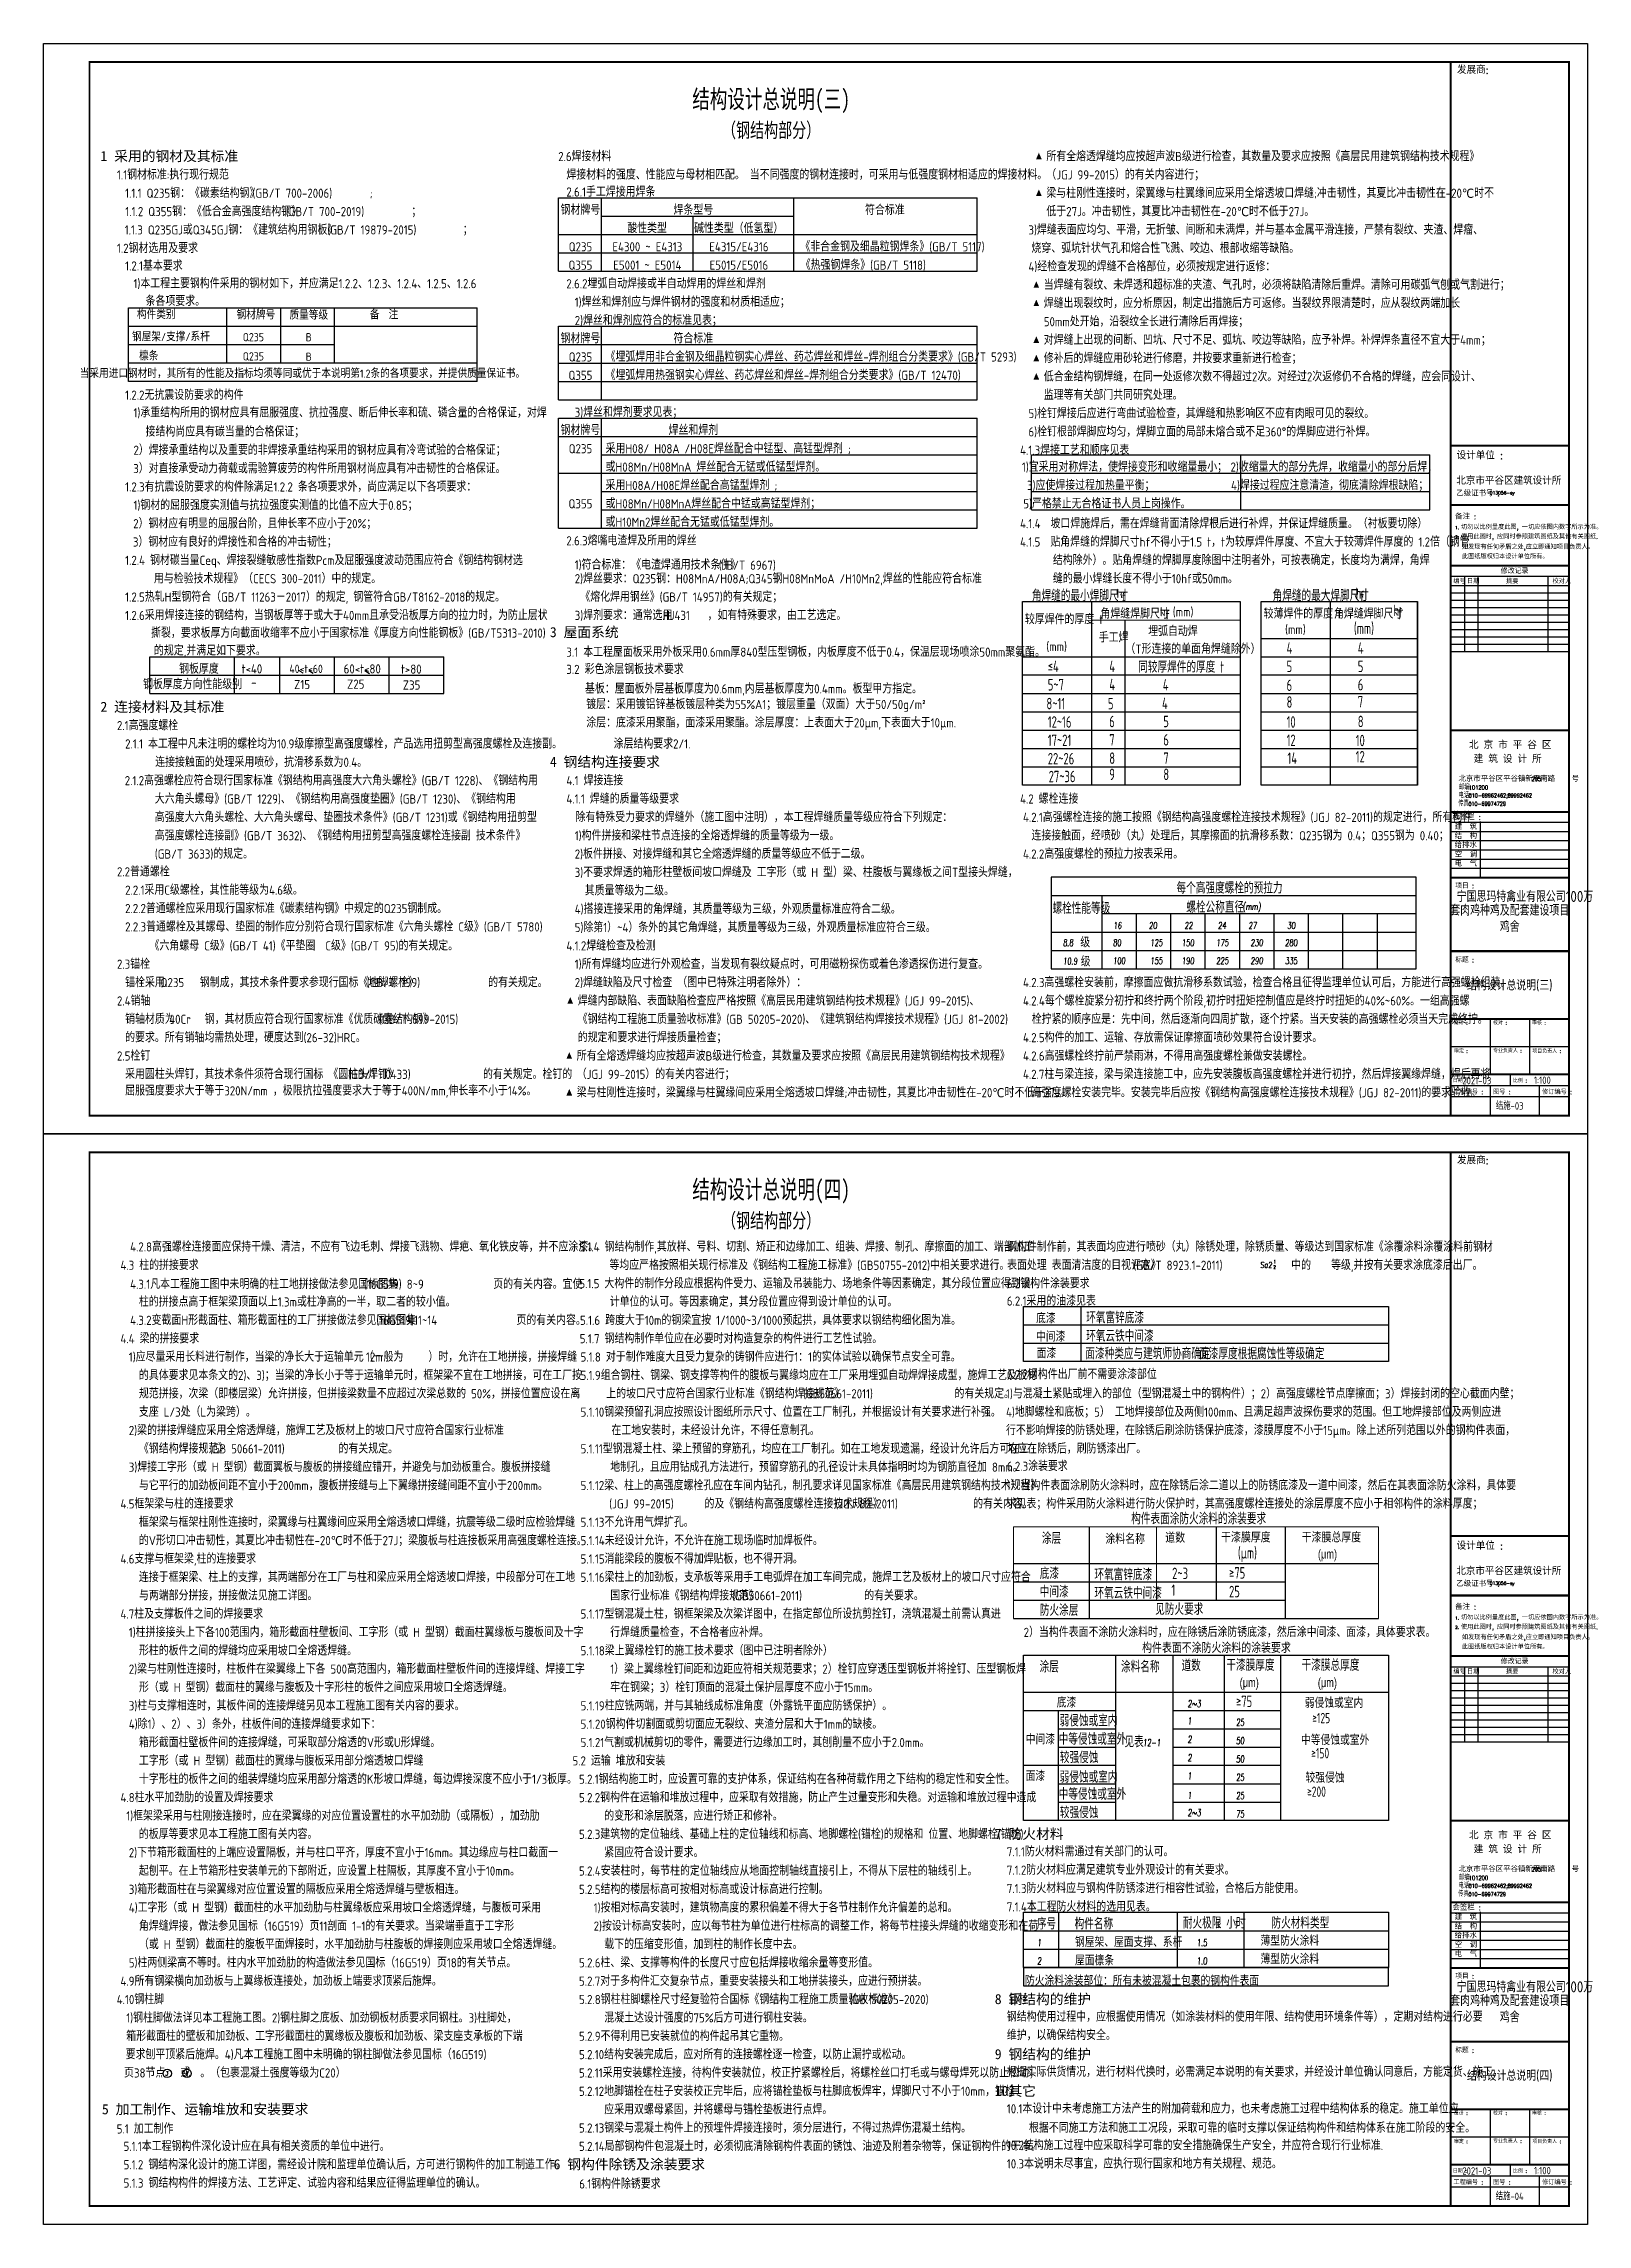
# Model space of a CAD drawing. Extents: x -159214 to 158333, y 7819 to 689505.
# Drawn here: x 24683 to 108783, y 385819 to 504619 of the extents above; entities that cross this region are included whole.
import ezdxf
from ezdxf.enums import TextEntityAlignment as Align

# ---------------------------------------------------------------- set-up
doc = ezdxf.new("R2010")
doc.units = 0
doc.header["$LTSCALE"] = 1000
doc.layers.get('0').update_dxf_attribs({"linetype": 'CONTINUOUS'})
for name, color, linetype in [('1', 6, 'CONTINUOUS'), ('1邓-STWM_WJ_THICK', 2, 'CONTINUOUS'), ('A-TTLB', 7, 'CONTINUOUS'), ('BIAO-HZ1', 3, 'CONTINUOUS'), ('BIAOGE-1', 7, 'CONTINUOUS'), ('BIAOGE-HZ2', 7, 'CONTINUOUS'), ('d-檩条布置', 7, 'CONTINUOUS'), ('FREEZ1', 1, 'CONTINUOUS'), ('HZ', 7, 'CONTINUOUS'), ('MOUNT', 3, 'CONTINUOUS'), ('PUB_DWGN', 7, 'CONTINUOUS'), ('PUB_TEXT', 7, 'CONTINUOUS'), ('PUB_TITLE', 4, 'CONTINUOUS'), ('SM-HZ2', 7, 'CONTINUOUS'), ('SM-HZ4', 3, 'CONTINUOUS')]:
    doc.layers.add(name, color=color, linetype=linetype)
doc.layers.add('S-ANNO-TEXT', color=7, linetype='CONTINUOUS', lineweight=0)
doc.styles.add('-GBCBIGGBENOR', font='GBENOR.shx', dxfattribs={"bigfont": 'GBCBIG.shx'})
doc.styles.add('-黑体', font='SIMHEI.TTF')
doc.styles.add('Arial Narrow', font='ARIALN.TTF')
doc.styles.add('H', font='simplex_.ttf', dxfattribs={"width": 0.75})
doc.styles.add('HZTXT', font='romans', dxfattribs={"bigfont": 'hztxt'})
doc.styles.add('L', font='fszk.shx', dxfattribs={"width": 0.75, "bigfont": 'acehztxt.shx'})
doc.styles.add('R', font='ROMAND', dxfattribs={"width": 0.7, "oblique": 10})
doc.styles.add('title_font', font='GBENOR.shx', dxfattribs={"bigfont": 'GBCBIG.shx'})
doc.styles.add('TKHZ', font='simplex.shx', dxfattribs={"bigfont": 'hztxt.shx'})
doc.styles.add('TKHZ1', font='romant.shx', dxfattribs={"bigfont": 'hzst.shx'})
doc.styles.add('TSSD_Dimension', font='tssdeng.shx', dxfattribs={"width": 0.7, "bigfont": 'Hztxt.shx'})
doc.styles.add('TSSD_NORM', font='tssdeng.shx', dxfattribs={"bigfont": 'hztxt.shx'})
doc.styles.add('仿宋', font='', dxfattribs={"width": 0.7})
doc.styles.get('仿宋').set_extended_font_data('FangSong')

# ---------------------------------------------------------------- blocks, each defined once
blk = doc.blocks.new('JH')
at = {"layer": '1'}
blk.add_circle((0, 0), 2.7, dxfattribs=at)
at = {"layer": '1', "style": 'R', "oblique": 10, "width": 0.8}
blk.add_attdef('JH', text='', height=2.7, dxfattribs=at).set_placement((-0.4, 0), align=Align.MIDDLE)
blk = doc.blocks.new('钢结构说明')
for p, q in [((28052, -8400), (50862, -8400)), ((28052, -12400), (28052, -8400)), ((30392, -12400), (30392, -8400)), ((30392, -9400), (40871, -9400)), ((35380, -12400), (35380, -9400)), ((40871, -12400), (40871, -8400)), ((50862, -12400), (50862, -8400)), ((28052, -10400), (50862, -10400)), ((28052, -11400), (50862, -11400)), ((28052, -12400), (50862, -12400)), ((4633, -18400), (4633, -14400)), ((4633, -14400), (23625, -14400)), ((4633, -14400), (23625, -14400)), ((4633, -18400), (4633, -14400)), ((4633, -15400), (23625, -15400)), ((9983, -17400), (9983, -14400)), ((12914, -17400), (12914, -14400)), ((15845, -17400), (15845, -14400)), ((23625, -18400), (23625, -14400)), ((28052, -15400), (50862, -15400)), ((28052, -19400), (28052, -15400)), ((30392, -19400), (30392, -15400)), ((50862, -19400), (50862, -15400)), ((4633, -16400), (15845, -16400)), ((28052, -16400), (50862, -16400)), ((23625, -17400), (4633, -17400)), ((28052, -17400), (50862, -17400)), ((23625, -18400), (4633, -18400)), ((28052, -18400), (50862, -18400)), ((28052, -19400), (50862, -19400)), ((28052, -20400), (50862, -20400)), ((28052, -26400), (28052, -20400)), ((30392, -26400), (30392, -20400)), ((50862, -26400), (50862, -20400)), ((28052, -21400), (50862, -21400)), ((30392, -22400), (50862, -22400)), ((53815, -22400), (75515, -22400)), ((53815, -25400), (53815, -22400)), ((65220, -25400), (65220, -22400)), ((75515, -25400), (75515, -22400)), ((28052, -23400), (50862, -23400)), ((53815, -23400), (75515, -23400)), ((30392, -24400), (50862, -24400)), ((53815, -24400), (75515, -24400)), ((30392, -25400), (50862, -25400)), ((53815, -25400), (75515, -25400)), ((28052, -26400), (50862, -26400)), ((5795, -33400), (21805, -33400)), ((5795, -35400), (5795, -33400)), ((5795, -34400), (21805, -34400)), ((10399, -35400), (10399, -33400)), ((12875, -35400), (12875, -33400)), ((14446, -34143), (14692, -34304)), ((15852, -35400), (15852, -33400)), ((17501, -34148), (17747, -34309)), ((18828, -35400), (18828, -33400)), ((21805, -35400), (21805, -33400)), ((5795, -35400), (21805, -35400))]:
    blk.add_line(p, q)
at = {"layer": 'BIAOGE-1'}
for p, q in [((57078, -30400), (57078, -40400)), ((70086, -30400), (70086, -40400)), ((58919, -40400), (58919, -31400)), ((65180, -34400), (53328, -34400)), ((66336, -33400), (74842, -33400)), ((74842, -34400), (66336, -34400)), ((53328, -35400), (65180, -35400)), ((66336, -35400), (74842, -35400)), ((53328, -36400), (65180, -36400)), ((66336, -36400), (74842, -36400)), ((53328, -37400), (65180, -37400)), ((66336, -37400), (74842, -37400)), ((53328, -38400), (65180, -38400)), ((66336, -38400), (74842, -38400)), ((53328, -39400), (65180, -39400)), ((66336, -39400), (74842, -39400)), ((57642, -46400), (57642, -50400)), ((74767, -47400), (57642, -47400)), ((59517, -47400), (59517, -50400)), ((61392, -47400), (61392, -50400)), ((63267, -47400), (63267, -50400)), ((65142, -47400), (65142, -50400)), ((67017, -47400), (67017, -50400)), ((68892, -47400), (68892, -50400)), ((70767, -47400), (70767, -50400)), ((72642, -47400), (72642, -50400)), ((54892, -49400), (74767, -49400)), ((56513, -68800), (56513, -71800)), ((53389, -69800), (73264, -69800)), ((53389, -70800), (73264, -70800)), ((56963, -80800), (56963, -85800)), ((63884, -80800), (63884, -84800)), ((67632, -80844), (67632, -85800)), ((52837, -83800), (60627, -83800)), ((52837, -84800), (67632, -84800)), ((58389, -87800), (58389, -96800)), ((61514, -87800), (61514, -96800)), ((64308, -87800), (64308, -96800)), ((67388, -87800), (67388, -96800)), ((53389, -90800), (58389, -90800)), ((55264, -90800), (55264, -96800)), ((61514, -90800), (67388, -90800)), ((55264, -91800), (58389, -91800)), ((61514, -91800), (67388, -91800)), ((58389, -93800), (53389, -93800)), ((55264, -92800), (58389, -92800)), ((61514, -92800), (67388, -92800)), ((67388, -93800), (61514, -93800)), ((55264, -94800), (58389, -94800)), ((61514, -94800), (67388, -94800)), ((55264, -95800), (58389, -95800)), ((61514, -95800), (67388, -95800)), ((55287, -101800), (55287, -104800)), ((61749, -101824), (61749, -104800)), ((65381, -101800), (65381, -104800)), ((53389, -103800), (73264, -103800)), ((53389, -104800), (73264, -104800)), ((73264, -104800), (53389, -104800))]:
    blk.add_line(p, q, dxfattribs=at)
at = {"layer": 'BIAOGE-1', "color": 6}
for p, q in [((66336, -32400), (74842, -32400)), ((53328, -33400), (65180, -33400)), ((54892, -46400), (74767, -46400)), ((54892, -48400), (74767, -48400)), ((52837, -82800), (72712, -82800)), ((52837, -85800), (72712, -85800)), ((53389, -89800), (73264, -89800)), ((53389, -102800), (73264, -102800))]:
    blk.add_line(p, q, dxfattribs=at)
for points in [[(53328, -30400), (65180, -30400), (65180, -40400), (53328, -40400)], [(66336, -30400), (74842, -30400), (74842, -40400), (66336, -40400)], [(74842, -30400), (74842, -30400), (74842, -40400), (74842, -40400)], [(54892, -50400), (74767, -50400), (74767, -45400), (54892, -45400)], [(53389, -68800), (73264, -68800), (73264, -71800), (53389, -71800)], [(53389, -87800), (73264, -87800), (73264, -96800), (53389, -96800)]]:
    blk.add_lwpolyline(points, close=True, dxfattribs=at)
for points in [[(53389, -104800), (53389, -101800), (73264, -101800), (73264, -104800)], [(53389, -104800), (53389, -105800), (73264, -105800), (73264, -104800)]]:
    blk.add_lwpolyline(points, dxfattribs=at)
at = {"layer": 'HZ'}
blk.add_line((60627, -83800), (67632, -83800), dxfattribs=at)
at = {"layer": 'S-ANNO-TEXT'}
for p, q in [((57078, -31400), (65180, -31400)), ((13893, -34141), (14140, -34302)), ((60627, -80800), (60627, -84800))]:
    blk.add_line(p, q, dxfattribs=at)
blk.add_lwpolyline([(52837, -85800), (52837, -80800), (72712, -80800), (72712, -85800)], dxfattribs=at)
at = {"layer": 'SM-HZ2', "color": 2, "const_width": 10.5}
blk.add_lwpolyline([(66980, -66503), (67132, -66503)], dxfattribs=at)
at = {"layer": 'FREEZ1', "xscale": 84, "yscale": 84, "zscale": 84}
for p, values in [((6734, -110576), {'JH': '3'}), ((7815, -110577), {'JH': '4'})]:
    blk.add_blockref('JH', p, dxfattribs=at).add_auto_attribs(values)
at = {"style": '-黑体', "width": 0.7}
for s, height, p in [('结构设计总说明(三)', 1000, (39633, -3078)), ('（钢结构部分）', 800, (39633, -4699)), ('结构设计总说明(四)', 1000, (39633, -62478)), ('（钢结构部分）', 800, (39633, -64099))]:
    blk.add_text(s, height=height, dxfattribs=at).set_placement(p, align=Align.MIDDLE)
at = {"style": 'TSSD_NORM', "width": 0.9}
for s, p in [('构件类别', (6136, -14779)), ('钢材牌号', (11565, -14791)), ('质量等级', (14443, -14805)), ('备  注', (18545, -14784)), ('钢屋架/支撑/系杆', (6936, -15980)), ('Q235', (11425, -15991)), ('B', (14443, -15994)), ('当采用进口钢材时，其所有的性能及指标均须等同或优于本说明第1.2条的各项要求，并提供质量保证书。', (14099, -17981)), ('檩条', (5726, -17028)), ('Q235', (11425, -17038)), ('B', (14443, -17052))]:
    blk.add_text(s, height=450, dxfattribs=at).set_placement(p, align=Align.MIDDLE_CENTER)
at = {"insert": (14299, -34059), "char_height": 450, "attachment_point": 5, "style": 'TSSD_NORM'}
blk.add_mtext('\\W0.900000x;40<t<60', dxfattribs=at)
at = {"layer": 'A-TTLB', "style": '仿宋', "width": 0.8}
blk.add_text('施工图', height=2.5, dxfattribs=at).set_placement((43985, -66673), align=Align.CENTER)
at = {"layer": 'A-TTLB', "style": 'Arial Narrow'}
blk.add_text('2016         9        3', height=2.5, dxfattribs=at).set_placement((44004, -66681))
blk.add_text('V1.0', height=2.5, dxfattribs=at).set_placement((44023, -66673), align=Align.CENTER)
at = {"layer": 'BIAO-HZ1'}
for s, height, style, width, p in [('底漆', 562.5, 'TSSD_Dimension', 0.7, (54070, -69711)), ('中间漆', 562.5, 'TSSD_Dimension', 0.7, (54070, -70711)), ('面漆', 562.5, 'TSSD_Dimension', 0.7, (54096, -71616)), ('(μm)', 500, 'L', 0.75, (69422, -82531)), ('涂层', 625, 'TSSD_Dimension', 0.7, (54256, -88733)), ('涂料名称', 625, 'TSSD_Dimension', 0.7, (58692, -88733)), ('道数', 625, 'TSSD_Dimension', 0.7, (61990, -88664)), ('干漆膜厚度', 625, 'TSSD_Dimension', 0.7, (64431, -88642)), ('(μm)', 500, 'L', 0.75, (65159, -89530)), ('干漆膜总厚度', 625, 'TSSD_Dimension', 0.7, (68529, -88642)), ('(μm)', 500, 'L', 0.75, (69416, -89531)), ('底漆', 562.5, 'TSSD_Dimension', 0.7, (55189, -90649)), ('≥75', 625, 'TSSD_Dimension', 0.7, (64961, -90621)), ('弱侵蚀或室内', 562.5, 'TSSD_Dimension', 0.7, (68702, -90663)), ('弱侵蚀或室内', 625, 'TSSD_Dimension', 0.7, (55349, -91667)), ('≥125', 562.5, 'TSSD_Dimension', 0.7, (69114, -91497)), ('中间漆', 562.5, 'TSSD_Dimension', 0.7, (53505, -92649)), ('中等侵蚀或室外', 625, 'TSSD_Dimension', 0.7, (55300, -92671)), ('见表', 625, 'TSSD_Dimension', 0.7, (58883, -92817)), ('中等侵蚀或室外', 562.5, 'TSSD_Dimension', 0.7, (68499, -92686)), ('较强侵蚀', 625, 'TSSD_Dimension', 0.7, (55362, -93671)), ('≥150', 562.5, 'TSSD_Dimension', 0.7, (69058, -93414)), ('面漆', 562.5, 'L', 0.75, (53504, -94649)), ('中等侵蚀或室外', 625, 'TSSD_Dimension', 0.7, (55300, -95671)), ('弱侵蚀或室内', 625, 'TSSD_Dimension', 0.7, (55349, -94740)), ('较强侵蚀', 562.5, 'TSSD_Dimension', 0.7, (68743, -94741)), ('≥200', 562.5, 'TSSD_Dimension', 0.7, (68829, -95508)), ('较强侵蚀', 625, 'TSSD_Dimension', 0.7, (55362, -96671)), ('序号', 625, 'TSSD_Dimension', 0.7, (54108, -102733)), ('构件名称', 625, 'TSSD_Dimension', 0.7, (56164, -102733)), ('耐火极限 小时', 625, 'TSSD_Dimension', 0.7, (62064, -102686)), ('防火材料类型', 625, 'TSSD_Dimension', 0.7, (66887, -102688)), ('钢屋架、屋面支撑、系杆', 562.5, 'TSSD_Dimension', 0.7, (56187, -103687)), ('(', 250, 'R', 0.7, (63936, -102570)), (')', 250, 'R', 0.7, (64915, -102579)), ('薄型防火涂料', 562.5, 'TSSD_Dimension', 0.7, (66295, -103621)), ('屋面檩条', 562.5, 'TSSD_Dimension', 0.7, (56187, -104687)), ('薄型防火涂料', 562.5, 'TSSD_Dimension', 0.7, (66295, -104621)), ('防火涂料涂装部位：所有未被混凝土包裹的钢构件表面', 562.5, 'TSSD_Dimension', 0.7, (53461, -105799))]:
    blk.add_text(s, height=height, dxfattribs=dict(at, style=style, width=width)).set_placement(p)
at = {"layer": 'BIAOGE-HZ2', "color": 3, "style": 'R', "oblique": 5, "width": 0.7}
for s, p in [('(mm)', (65325, -47196)), ('16', (58280, -48230)), ('20', (60208, -48230)), ('22', (62150, -48230)), ('24', (63978, -48230)), ('27', (65635, -48230)), ('30', (67748, -48230)), ('8.8', (55533, -49171)), ('10.9', (55533, -50171)), ('80', (58254, -49171)), ('100', (58254, -50153)), ('125', (60287, -49171)), ('155', (60287, -50153)), ('150', (62004, -49171)), ('190', (62004, -50153)), ('225', (63879, -50153)), ('175', (63879, -49171)), ('230', (65754, -49171)), ('290', (65754, -50153)), ('280', (67629, -49171)), ('335', (67629, -50153)), ('2~3', (62327, -90621)), ('1', (62327, -91562)), ('25', (64961, -91637)), ('12-1', (59887, -92749)), ('2', (62327, -92562)), ('50', (64961, -92637)), ('2', (62327, -93562)), ('50', (64961, -93637)), ('1', (62327, -94564)), ('25', (64961, -94639)), ('2~3', (62327, -96562)), ('1', (62327, -95621)), ('25', (64961, -95637)), ('75', (64961, -96637)), ('1', (54132, -103645)), ('2', (54132, -104645))]:
    blk.add_text(s, height=375, dxfattribs=at).set_placement(p)
at = {"layer": 'BIAOGE-HZ2', "color": 142, "style": 'R', "oblique": 5, "width": 0.7}
for s, p in [('1.5', (62821, -103645)), ('1.0', (62821, -104645))]:
    blk.add_text(s, height=375, dxfattribs=at).set_placement(p)
at = {"layer": 'HZ', "style": 'TSSD_Dimension', "width": 0.7}
for s, height, p in [('角焊缝的最小焊脚尺寸 ', 625, (53837, -30380)), ('角焊缝的最大焊脚尺寸', 625, (66952, -30373)), ('h', 625, (71472, -30256)), ('f', 625, (71698, -30431)), ('h', 625, (73535, -31195)), ('f', 625, (73761, -31370)), ('(mm)', 625, (71380, -32161)), ('4', 625, (67712, -33240)), ('4', 625, (71592, -33240)), ('≤4', 625, (54704, -34240)), ('4', 625, (58054, -34240)), ('同较厚焊件的厚度 t', 625, (59630, -34267)), ('5', 625, (67712, -34240)), ('5', 625, (71592, -34240)), ('8~11', 625, (54632, -36265)), ('5~7', 625, (54704, -35240)), ('5', 625, (57982, -36265)), ('4', 625, (58054, -35227)), ('4', 625, (60927, -36252)), ('4', 625, (60971, -35240)), ('6', 625, (67712, -35266)), ('8', 625, (67712, -36179)), ('7', 625, (71592, -36167)), ('6', 625, (71592, -35240)), ('12~16', 625, (54704, -37266)), ('6', 625, (58054, -37240)), ('5', 625, (60999, -37240)), ('10', 625, (67712, -37266)), ('8', 625, (71592, -37240)), ('17~21', 625, (54704, -38266)), ('7', 625, (58054, -38240)), ('6', 625, (60999, -38240)), ('12', 625, (67712, -38266)), ('10', 625, (71479, -38277)), ('22~26', 625, (54704, -39266)), ('8', 625, (58054, -39240)), ('7', 625, (60999, -39240)), ('14', 625, (67761, -39238)), ('12', 625, (71479, -39159)), ('27~36', 625, (54753, -40238)), ('9', 625, (58054, -40121)), ('8', 625, (60999, -40121)), (' 每个高强度螺栓的预拉力', 625, (61451, -46303)), ('螺栓性能等级', 625, (54960, -47408)), ('螺栓公称直径', 625, (62251, -47351)), ('级', 562, (56477, -49229)), ('级', 562, (56502, -50278)), ('环氧富锌底漆', 625, (56794, -69711)), ('环氧云铁中间漆', 625, (56794, -70711)), ('面漆种类应与建筑师协商确定', 625, (56749, -71668)), ('面漆厚度根据腐蚀性等级确定', 625, (62950, -71671)), ('构件表面涂防火涂料的涂装要求', 625, (59249, -80663)), ('涂层', 625, (54380, -81733)), ('(μm)', 625, (65061, -82530)), ('底漆', 625, (54268, -83649)), ('环氧富锌底漆', 625, (57244, -83711)), ('2~3', 625, (61480, -83649)), ('≥75', 625, (64581, -83621)), ('中间漆', 625, (54268, -84649)), ('环氧云铁中间漆', 625, (57244, -84711)), ('1', 625, (61440, -84562)), ('25', 625, (64581, -84637)), ('防火涂层', 625, (54268, -85649)), ('见防火要求', 625, (60552, -85596))]:
    blk.add_text(s, height=height, dxfattribs=at).set_placement(p)
at = {"layer": 'S-ANNO-TEXT', "color": 2, "style": '-黑体'}
for s, p in [('1 采用的钢材及其标准', (3097, -6400)), ('3 屋面系统', (27578, -32333)), ('2 连接材料及其标准', (3097, -36400)), ('4 钢结构连接要求', (27578, -39400)), ('7 防火材料', (51815, -97800)), ('8 钢结构的维护', (51815, -106800)), ('9 钢结构的维护', (51815, -109800)), ('10其它', (51815, -111800)), ('5 加工制作、运输堆放和安装要求', (3176, -112800)), ('6 钢构件除锈及涂装要求', (27780, -115800))]:
    blk.add_text(s, height=550, dxfattribs=at).set_placement(p)
at = {"layer": 'S-ANNO-TEXT', "color": 6, "style": 'TSSD_NORM', "width": 0.9}
for s, p in [('2.6焊接材料', (28034, -6400)), ('1.1钢材标准:执行现行规范', (3996, -7400)), ('1.2钢材选用及要求', (3996, -11400)), ('2.1高强度螺栓', (3996, -37400)), ('4.1 焊接连接', (28478, -40400)), ('4.2 螺栓连接 ', (53195, -41400)), ('2.2普通螺栓', (3996, -45367)), ('2.3锚栓', (3996, -50400)), ('2.4销轴', (3996, -52400)), ('2.5栓钉', (3996, -55400)), ('4.3 柱的拼接要求', (4186, -66800)), ('4.4 梁的拼接要求', (4186, -70800)), ('4.5框架梁与柱的连接要求', (4186, -79800)), ('4.6支撑与框架梁,柱的连接要求', (4186, -82800)), ('4.7柱及支撑板件之间的焊接要求', (4186, -85800)), ('4.8柱水平加劲肋的设置及焊接要求', (4186, -95800)), ('4.9所有钢梁横向加劲板与上翼缘板连接处，加劲板上端要求顶紧后施焊。', (4186, -105800)), ('4.10钢柱脚', (3983, -106800))]:
    blk.add_text(s, height=500, dxfattribs=at).set_placement(p)
at = {"layer": 'S-ANNO-TEXT', "style": 'TSSD_NORM', "width": 0.9}
for s, p in [('所有全熔透焊缝均应按超声波B级进行检查，其数量及要求应按照《高层民用建筑钢结构技术规程》             ', (54626, -6400)), ('焊接材料的强度、性能应与母材相匹配。 当不同强度的钢材连接时，可采用与低强度钢材相适应的焊接材料。 ', (28478, -7400)), ('（JGJ 99-2015）的有关内容进行；', (54626, -7400)), ('1.1.1 Q235钢：《碳素结构钢》                      ;           ', (4440, -8400)), ('2.6.1手工焊接用焊条', (28478, -8333)), ('梁与柱刚性连接时，梁翼缘与柱翼缘间应采用全熔透坡口焊缝;冲击韧性，其夏比冲击韧性在-20℃时不', (54626, -8400)), ('1.1.2 Q355钢：《低合金高强度结构钢》                      ；               ', (4452, -9400)), ('低于27J。冲击韧性，其夏比冲击韧性在-20℃时不低于27J。', (54626, -9400)), ('1.1.3 Q235GJ或Q345GJ钢：《建筑结构用钢板》                         ；                            ', (4420, -10400)), ('3)焊缝表面应均匀、平滑，无折皱、间断和未满焊，并与基本金属平滑连接，严禁有裂纹、夹渣、焊瘤、', (53651, -10400)), ('1.2.1基本要求', (4440, -12362)), ('《非合金钢及细晶粒钢焊条》(GB/T 5117)', (41227, -11318)), ('4)经检查发现的焊缝不合格部位，必须按规定进行返修：', (53651, -12400)), ('烧穿、弧坑针状气孔和熔合性飞溅、咬边、根部收缩等缺陷。', (53815, -11400)), ('1)本工程主要钢构件采用的钢材如下，并应满足1.2.2、1.2.3、1.2.4、1.2.5、1.2.6', (4896, -13325)), ('2.6.2埋弧自动焊接或半自动焊用的焊丝和焊剂 ', (28478, -13333)), ('当焊缝有裂纹、未焊透和超标准的夹渣、气孔时，必须将缺陷清除后重焊。清除可用碳弧气刨或气割进行；', (54487, -13400)), ('条各项要求。', (5554, -14284)), ('1)焊丝和焊剂应与焊件钢材的强度和材质相适应；', (28933, -14333)), ('焊缝出现裂纹时，应分析原因，制定出措施后方可返修。当裂纹界限清楚时，应从裂纹两端加长', (54487, -14400)), ('2)焊丝和焊剂应符合的标准见表；', (28933, -15333)), ('50mm处开始，沿裂纹全长进行清除后再焊接；', (54487, -15400)), ('对焊缝上出现的间断、凹坑、尺寸不足、弧坑、咬边等缺陷，应予补焊。补焊焊条直径不宜大于4mm；', (54487, -16400)), ('《埋弧焊用非合金钢及细晶粒钢实心焊丝、药芯焊丝和焊丝-焊剂组合分类要求》(GB/T 5293)', (30613, -17318)), ('《埋弧焊用热强钢实心焊丝、药芯焊丝和焊丝-焊剂组合分类要求》(GB/T 12470)', (30613, -18318)), ('修补后的焊缝应用砂轮进行修磨，并按要求重新进行检查；', (54487, -17400)), ('1.2.2无抗震设防要求的构件', (4440, -19400)), ('低合金结构钢焊缝，在同一处返修次数不得超过2次。对经过2次返修仍不合格的焊缝，应会同设计、', (54487, -18400)), ('监理等有关部门共同研究处理。', (54487, -19400)), ('1)承重结构所用的钢材应具有屈服强度、抗拉强度、断后伸长率和硫、磷含量的合格保证，对焊', (4896, -20362)), ('3)焊丝和焊剂要求见表；', (28933, -20333)), ('5)栓钉焊接后应进行弯曲试验检查，其焊缝和热影响区不应有肉眼可见的裂纹。', (53651, -20400)), ('接结构尚应具有碳当量的合格保证；', (5554, -21400)), ('6)栓钉根部焊脚应均匀，焊脚立面的局部未熔合或不足360%%D的焊脚应进行补焊。', (53651, -21400)), ('2）焊接承重结构以及重要的非焊接承重结构采用的钢材应具有冷弯试验的合格保证；', (4896, -22400)), ('采用H08/ H08A /H08E焊丝配合中锰型、高锰型焊剂 ; ', (30613, -22318)), ('4.1.3焊接工艺和顺序见表', (53195, -22400)), ('3）对直接承受动力荷载或需验算疲劳的构件所用钢材尚应具有冲击韧性的合格保证。', (4881, -23400)), ('或H08Mn/H08MnA 焊丝配合无锰或低锰型焊剂。', (30613, -23318)), ('1.2.3有抗震设防要求的构件除满足1.2.2 条各项要求外，尚应满足以下各项要求： ', (4440, -24400)), ('1)钢材的屈服强度实测值与抗拉强度实测值的比值不应大于0.85；', (4896, -25400)), ('采用H08A/H08E焊丝配合高锰型焊剂 ;  ', (30613, -24318)), ('或H08Mn/H08MnA焊丝配合中锰或高锰型焊剂；', (30613, -25318)), ('2）钢材应有明显的屈服台阶，且伸长率不应小于20%%%；', (4881, -26400)), ('或H10Mn2焊丝配合无锰或低锰型焊剂。', (30613, -26318)), ('4.1.4  坡口焊施焊后，需在焊缝背面清除焊根后进行补焊，并保证焊缝质量。（衬板要切除）', (53195, -26400)), ('3）钢材应有良好的焊接性和合格的冲击韧性；', (4865, -27400)), ('2.6.3熔嘴电渣焊及所用的焊丝', (28478, -27333)), ('4.1.5  贴角焊缝的焊脚尺寸hf不得小于1.5 t，t为较厚焊件厚度、不宜大于较薄焊件厚度的 1.2倍（钢管', (53195, -27400)), ('1.2.4 钢材碳当量Ceq、焊接裂缝敏感性指数Pcm及屈服强度波动范围应符合《钢结构钢材选', (4440, -28400)), ('1)符合标准：《电渣焊通用技术条件》', (28933, -28648)), ('结构除外）。贴角焊缝的焊脚厚度除图中注明者外，可按表确定，长度均为满焊，角焊', (54982, -28400)), ('用与检验技术规程》（CECS 300-2011）中的规定。', (6009, -29400)), ('2)焊丝要求：Q235钢：H08MnA/H08A;Q345钢H08MnMoA /H10Mn2,焊丝的性能应符合标准', (28933, -29400)), ('缝的最小焊缝长度不得小于10hf或50mm。', (54982, -29400)), ('1.2.5热轧H型钢符合（GB/T 11263－2017）的规定, 钢管符合GB/T8162-2018的规定。', (4440, -30400)), ('1.2.6采用焊接连接的钢结构，当钢板厚等于或大于40mm且承受沿板厚方向的拉力时，为防止层状 ', (4440, -31400)), ('3)焊剂要求：通常选用       ，如有特殊要求，由工艺选定。', (28933, -31400)), ('《熔化焊用钢丝》(GB/T 14957)的有关规定；', (29239, -30400)), ('角焊缝焊脚尺寸  ', (57573, -31315)), ('h', (58451, -30202)), ('f', (58710, -30377)), ('h', (60813, -31195)), ('f', (61091, -31370)), ('(mm)', (61512, -31211)), ('较薄焊件的厚度 t', (66464, -31315)), ('角焊缝焊脚尺寸  ', (70295, -31315)), ('撕裂，要求板厚方向截面收缩率不应小于国家标准《厚度方向性能钢板》(GB/T5313-2010)', (5853, -32362)), ('较厚焊件的厚度 t', (53456, -31623)), ('手工焊', (57480, -32613)), ('埋弧自动焊', (60174, -32272)), ('(mm)', (67630, -32161)), ('的规定,并满足如下要求。', (6009, -33325)), ('(mm)', (54622, -33090)), ('（T形连接的单面角焊缝除外）', (58934, -33236)), ('-', (11304, -35043)), ('2.1.1 本工程中凡未注明的螺栓均为10.9级摩擦型高强度螺栓，产品选用扭剪型高强度螺栓及连接副。', (4440, -38400)), ('连接接触面的处理采用喷砂，抗滑移系数为0.4。', (6078, -39400)), ('2.1.2高强螺栓应符合现行国家标准《钢结构用高强度大六角头螺栓》(GB/T 1228)、《钢结构用', (4420, -40400)), ('大六角头螺母》(GB/T 1229)、《钢结构用高强度垫圈》(GB/T 1230)、《钢结构用', (6058, -41400)), ('4.1.1 焊缝的质量等级要求', (28478, -41400)), ('高强度大六角头螺栓、大六角头螺母、垫圈技术条件》(GB/T 1231)或《钢结构用扭剪型', (6058, -42400)), ('除有特殊受力要求的焊缝外（施工图中注明），本工程焊缝质量等级应符合下列规定：', (28979, -42400)), ('4.2.1高强螺栓连接的施工按照《钢结构高强度螺栓连接技术规程》(JGJ 82-2011)的规定进行，所有构件   ', (53352, -42400)), ('高强度螺栓连接副》(GB/T 3632)、《钢结构用扭剪型高强度螺栓连接副 技术条件》', (6058, -43400)), ('(GB/T 3633)的规定。', (6058, -44400)), ('1)构件拼接和梁柱节点连接的全熔透焊缝的质量等级为一级。', (28933, -43400)), ('2)板件拼接、对接焊缝和其它全熔透焊缝的质量等级应不低于二级。', (28933, -44400)), ('4.2.2高强度螺栓的预拉力按表采用。', (53352, -44400)), ('连接接触面，经喷砂（丸）处理后，其摩擦面的抗滑移系数：Q235钢为 0.4；Q355钢为 0.40；     ', (53815, -43400)), ('3)不要求焊透的箱形柱壁板间坡口焊缝及 工字形（或 H 型）梁、柱腹板与翼缘板之间T型接头焊缝，', (28933, -45400)), ('2.2.1采用C级螺栓，其性能等级为4.6级。', (4440, -46367)), ('  其质量等级为二级。', (28933, -46400)), ('2.2.2普通螺栓应采用现行国家标准《碳素结构钢》中规定的Q235钢制成。', (4440, -47367)), ('4)搭接连接采用的角焊缝，其质量等级为三级，外观质量标准应符合二级。', (28933, -47400)), ('2.2.3普通螺栓及其螺母、垫圈的制作应分别符合现行国家标准《六角头螺栓 C级》(GB/T 5780)', (4440, -48367)), ('5)除第1）~4）条外的其它角焊缝，其质量等级为三级，外观质量标准应符合三级。', (28933, -48400)), ('《六角螺母 C级》(GB/T 41)《平垫圈  C级》(GB/T 95)的有关规定。', (5773, -49400)), ('4.1.2焊缝检查及检测', (28478, -49400)), ('1)所有焊缝均应进行外观检查，当发现有裂纹疑点时，可用磁粉探伤或着色渗透探伤进行复查。', (28933, -50400)), ('锚栓采用       钢制成，其技术条件要求参现行国标《地脚螺栓》              的有关规定。', (4440, -51400)), ('2)焊缝缺陷及尺寸检查 （图中已特殊注明者除外）：', (28933, -51400)), ('4.2.3高强螺栓安装前，摩擦面应做抗滑移系数试验，检查合格且征得监理单位认可后，方能进行高强螺栓组装。', (53352, -51400)), ('焊缝内部缺陷、表面缺陷检查应严格按照《高层民用建筑钢结构技术规程》(JGJ 99-2015)、', (29097, -52400)), ('4.2.4每个螺栓旋紧分初拧和终拧两个阶段,初拧时扭矩控制值应是终拧时扭矩的40%%%~60%%%。一组高强螺', (53351, -52400)), ('销轴材质为      钢，其材质应符合现行国家标准《优质碳素结构钢》             ', (4440, -53400)), ('《钢结构工程施工质量验收标准》(GB 50205-2020)、《建筑钢结构焊接技术规程》(JGJ 81-2002) ', (29097, -53400)), ('栓拧紧的顺序应是：先中间，然后逐渐向四周扩散，逐个拧紧。当天安装的高强螺栓必须当天完成终拧。', (53831, -53400)), ('的要求。所有销轴均需热处理，硬度达到(26-32)HRC。', (4440, -54400)), ('的规定和要求进行焊接质量检查；', (29097, -54400)), ('4.2.5构件的加工、运输、存放需保证摩擦面喷砂效果符合设计要求。', (53351, -54400)), ('所有全熔透焊缝均应按超声波B级进行检查，其数量及要求应按照《高层民用建筑钢结构技术规程》             ', (29045, -55400)), ('4.2.6高强螺栓终拧前严禁雨淋，不得用高强度螺栓兼做安装螺栓。', (53351, -55400)), ('采用圆柱头焊钉，其技术条件须符合现行国标 《圆柱头焊钉》                 的有关规定。栓钉的', (4440, -56400)), ('屈服强度要求大于等于320N/mm ，极限抗拉强度要求大于等于400N/mm,伸长率不小于14%%%。', (4440, -57298)), ('梁与柱刚性连接时，梁翼缘与柱翼缘间应采用全熔透坡口焊缝;冲击韧性，其夏比冲击韧性在-20℃时不低于27J。', (29045, -57400)), ('（JGJ 99-2015）的有关内容进行；', (29045, -56400)), ('4.2.7柱与梁连接，梁与梁连接施工中，应先安装腹板高强度螺栓并进行初拧，然后焊接翼缘焊缝，焊后再将', (53351, -56400)), ('高强度螺栓安装完毕。安装完毕后应按《钢结构高强度螺栓连接技术规程》(JGJ 82-2011)的要求验收。', (53831, -57400)), ('4.2.8高强螺栓连接面应保持干燥、清洁，不应有飞边毛刺、焊接飞溅物、焊疤、氧化铁皮等，并不应涂漆。', (4713, -65800)), ('5.1.4 钢结构制作,其放样、号料、切割、矫正和边缘加工、组装、焊接、制孔、摩擦面的加工、端部加工', (29185, -65800)), ('钢构件制作前，其表面均应进行喷砂（丸）除锈处理，除锈质量、等级达到国家标准《涂覆涂料涂覆涂料前钢材', (52487, -65800)), ('等均应严格按照相关现行标准及《钢结构工程施工标准》(GB50755-2012)中相关要求进行。', (30821, -66800)), ('表面处理 表面清洁度的目视评定》                          中的    等级,并按有关要求涂底漆后出厂。', (52487, -66800)), ('4.3.1凡本工程施工图中未明确的柱工地拼接做法参见国标图集                   页的有关内容。宜使', (4713, -67836)), ('5.1.5 大构件的制作分段应根据构件受力、运输及吊装能力、场地条件等因素确定，其分段位置应得到设', (29185, -67800)), ('6.2钢构件涂装要求', (52473, -67800)), ('柱的拼接点高于框架梁顶面以上1.3m或柱净高的一半，取二者的较小值。', (5193, -68800)), ('计单位的认可。等因素确定，其分段位置应得到设计单位的认可。', (30842, -68800)), ('6.2.1采用的油漆见表 ', (52473, -68751)), ('4.3.2变截面H形截面柱、箱形截面柱的工厂拼接做法参见国标图集                    页的有关内容。', (4713, -69800)), ('5.1.6 跨度大于10m的钢梁宜按 1/1000~3/1000预起拱，具体要求以钢结构细化图为准。', (29223, -69800)), ('1)应尽量采用长料进行制作，当梁的净长大于运输单元（一般为     ）时，允许在工地拼接，拼接焊缝', (4641, -71800)), ('5.1.7 钢结构制作单位应在必要时对构造复杂的构件进行工艺性试验。', (29207, -70800)), ('5.1.8 对于制作难度大且受力复杂的铸钢件应进行1：1的实体试验以确保节点安全可靠。', (29252, -71800)), ('的具体要求见本条文的2)、3)；当梁的净长小于等于运输单元时，框架梁不宜在工地拼接，可在工厂按', (5193, -72800)), ('5.1.9组合钢柱、钢梁、钢支撑等构件的腹板与翼缘均应在工厂采用埋弧自动焊焊接成型，施焊工艺及板材', (29252, -72800)), ('6.2.2钢构件出厂前不需要涂漆部位', (52473, -72751)), ('规范拼接，次梁（即楼层梁）允许拼接，但拼接梁数量不应超过次梁总数的 50%%%，拼接位置应设在离', (5193, -73800)), ('上的坡口尺寸应符合国家行业标准《钢结构焊接规范》                      的有关规定。', (30650, -73800)), ('1)与混凝土紧贴或埋入的部位（型钢混凝土中的钢构件）；2）高强度螺栓节点摩擦面；3）焊接封闭的空心截面内壁；', (52427, -73800)), ('支座 L/3处（L为梁跨）。', (5193, -74800)), ('5.1.10钢梁预留孔洞应按照设计图纸所示尺寸、位置在工厂制孔，并根据设计有关要求进行补强。', (29252, -74800)), ('4)地脚螺栓和底板；5） 工地焊接部位及两侧100mm、且满足超声波探伤要求的范围。但工地焊接部位及两侧应进', (52427, -74800)), ('2)梁的拼接焊缝应采用全熔透焊缝，施焊工艺及板材上的坡口尺寸应符合国家行业标准 ', (4641, -75800)), ('在工地安装时，未经设计允许，不得任意制孔。', (30935, -75800)), ('行不影响焊接的防锈处理，在除锈后刷涂防锈保护底漆，漆膜厚度不小于15μm。除上述所列范围以外的钢构件表面， ', (52427, -75800)), ('《钢结构焊接规范》                      的有关规定。', (5193, -76800)), ('5.1.11型钢混凝土柱、梁上预留的穿筋孔，均应在工厂制孔。如在工地发现遗漏，经设计允许后方可在工', (29252, -76800)), ('6.2.3涂装要求', (52473, -77751)), ('均应在除锈后，刷防锈漆出厂。', (52501, -76800)), ('3)焊接工字形（或 H 型钢）截面翼板与腹板的拼接缝应错开，并避免与加劲板重合。腹板拼接缝', (4641, -77800)), ('与它平行的加劲板间距不宜小于200mm，腹板拼接缝与上下翼缘拼接缝间距不宜小于200mm。', (5193, -78800)), ('5.1.12梁、柱上的高强度螺栓孔应在车间内钻孔，制孔要求详见国家标准《高层民用建筑钢结构技术规程》                        ', (29252, -78800)), ('地制孔，且应用钻成孔方法进行，预留穿筋孔的孔径设计未具体指明时均为钢筋直径加 8mm。', (30868, -77800)), ('1）当构件表面涂刷防火涂料时，应在除锈后涂二道以上的防锈底漆及一道中间漆，然后在其表面涂防火涂料，具体要', (52464, -78800)), ('                   的及《钢结构高强度螺栓连接技术规程》                  的有关内容。', (30811, -79800)), ('求见表；构件采用防火涂料进行防火保护时，其高强度螺栓连接处的涂层厚度不应小于相邻构件的涂料厚度；', (52464, -79800)), ('框架梁与框架柱刚性连接时，梁翼缘与柱翼缘间应采用全熔透坡口焊缝，抗震等级二级时应检验焊缝', (5193, -80800)), ('5.1.13不允许用气焊扩孔。', (29252, -80800)), ('的V形切口冲击韧性，其夏比冲击韧性在-20℃时不低于27J；梁腹板与柱连接板采用高强度螺栓连接。', (5193, -81800)), ('5.1.14未经设计允许，不允许在施工现场临时加焊板件。', (29252, -81800)), ('涂料名称', (57840, -81733)), ('道数', (61104, -81664)), ('干漆膜厚度', (64145, -81642)), ('干漆膜总厚度', (68535, -81642)), ('5.1.15消能梁段的腹板不得加焊贴板，也不得开洞。', (29252, -82800)), ('连接于框架梁、柱上的支撑，其两端部分在工厂与柱和梁应采用全熔透坡口焊接，中段部分可在工地', (5193, -83800)), ('与两端部分拼接，拼接做法见施工详图。', (5193, -84800)), ('5.1.16梁柱上的加劲板，支承板等采用手工电弧焊在加工车间完成，施焊工艺及板材上的坡口尺寸应符合', (29252, -83800)), ('国家行业标准《钢结构焊接规范》                     的有关要求。', (30868, -84800)), ('5.1.17型钢混凝土柱，钢框架梁及次梁详图中，在指定部位所设抗剪拴钉，浇筑混凝土前需认真进', (29252, -85800)), ('1)柱拼接接头上下各100范围内，箱形截面柱壁板间、工字形（或 H 型钢）截面柱翼缘板与腹板间及十字', (4641, -86800)), ('行焊缝质量检查，不合格者应补焊。', (30868, -86800)), ('2）当构件表面不涂防火涂料时，应在除锈后涂防锈底漆，然后涂中间漆、面漆，具体要求表。', (53389, -86800)), ('形柱的板件之间的焊缝均应采用坡口全熔透焊缝。', (5193, -87800)), ('5.1.18梁上翼缘栓钉的施工技术要求（图中已注明者除外）', (29252, -87800)), ('构件表面不涂防火涂料的涂装要求', (59842, -87663)), ('2)梁与柱刚性连接时，柱板件在梁翼缘上下各 500高范围内，箱形截面柱壁板件间的连接焊缝、焊接工字', (4641, -88800)), ('1）梁上翼缘栓钉间距和边距应符相关规范要求；2）栓钉应穿透压型钢板并将拴钉、压型钢板焊', (30868, -88800)), ('3)柱与支撑相连时，其板件间的连接焊缝另见本工程施工图有关内容的要求。', (4641, -90800)), ('形（或 H 型钢）截面柱的翼缘与腹板及十字形柱的板件之间应采用坡口全熔透焊缝。', (5193, -89800)), ('5.1.19柱应铣两端，并与其轴线成标准角度（外露铣平面应防锈保护）。', (29252, -90800)), ('牢在钢梁；3）栓钉顶面的混凝土保护层厚度不应小于15mm。', (30868, -89800)), ('4)除1）、2）、3）条外，柱板件间的连接焊缝要求如下：', (4641, -91800)), ('5.1.20钢构件切割面或剪切面应无裂纹、夹渣分层和大于1mm的缺棱。', (29252, -91800)), ('箱形截面柱壁板件间的连接焊缝，可采取部分熔透的V形或U形焊缝。', (5193, -92800)), ('5.1.21气割或机械剪切的零件，需要进行边缘加工时，其刨削量不应小于2.0mm。', (29252, -92800)), ('工字形（或 H 型钢）截面柱的翼缘与腹板采用部分熔透坡口焊缝 ', (5193, -93800)), ('5.2 运输 堆放和安装', (28810, -93800)), ('十字形柱的板件之间的组装焊缝均应采用部分熔透的K形坡口焊缝，每边焊接深度不应小于1/3板厚。', (5193, -94800)), ('5.2.1钢结构施工时，应设置可靠的支护体系，保证结构在各种荷载作用之下结构的稳定性和安全性。', (29167, -94800)), ('5.2.2钢构件在运输和堆放过程中，应采取有效措施，防止产生过量变形和失稳。对运输和堆放过程中造成', (29167, -95800)), ('1)框架梁采用与柱刚接连接时，应在梁翼缘的对应位置设置柱的水平加劲肋（或隔板），加劲肋', (4501, -96800)), ('的板厚等要求见本工程施工图有关内容。', (5193, -97800)), ('5.2.3建筑物的定位轴线、基础上柱的定位轴线和标高、地脚螺栓(锚栓)的规格和 位置、地脚螺栓(锚栓)', (29167, -97800)), ('的变形和涂层脱落，应进行矫正和修补。', (30543, -96800)), ('2)下节箱形截面柱的上端应设置隔板，并与柱口平齐，厚度不宜小于16mm。其边缘应与柱口截面一', (4641, -98800)), ('紧固应符合设计要求。', (30543, -98800)), ('7.1.1防火材料需通过有关部门的认可。', (52473, -98751)), ('起刨平。在上节箱形柱安装单元的下部附近，应设置上柱隔板，其厚度不宜小于10mm。', (5193, -99800)), ('5.2.4安装柱时，每节柱的定位轴线应从地面控制轴线直接引上，不得从下层柱的轴线引上。', (29167, -99800)), ('7.1.2防火材料应满足建筑专业外观设计的有关要求。', (52473, -99751)), ('3)箱形截面柱在与梁翼缘对应位置设置的隔板应采用全熔透焊缝与壁板相连。', (4641, -100800)), ('5.2.5结构的楼层标高可按相对标高或设计标高进行控制。', (29167, -100800)), ('7.1.3防火材料应与钢构件防锈漆进行相容性试验，合格后方能使用。', (52473, -100751)), ('4)工字形（或 H 型钢）截面柱的水平加劲肋与柱翼缘板应采用坡口全熔透焊缝，与腹板可采用', (4641, -101800)), ('1)按相对标高安装时，建筑物高度的累积偏差不得大于各节柱制作允许偏差的总和。', (29965, -101800)), ('7.1.4本工程防火材料的选用见表。', (52473, -101751)), ('角焊缝焊接，做法参见国标（16G519）页11剖面 1-1的有关要求。当梁端垂直于工字形', (5193, -102800)), ('（或 H 型钢）截面柱的腹板平面焊接时，水平加劲肋与柱腹板的焊接则应采用坡口全熔透焊缝。', (5193, -103800)), ('2)按设计标高安装时，应以每节柱为单位进行柱标高的调整工作，将每节柱接头焊缝的收缩变形和在荷', (29965, -102800)), ('载下的压缩变形值，加到柱的制作长度中去。', (30543, -103800)), ('5)柱两侧梁高不等时。柱内水平加劲肋的构造做法参见国标（16G519）页18的有关节点。', (4641, -104800)), ('5.2.6柱、梁、支撑等构件的长度尺寸应包括焊接收缩余量等变形值。', (29167, -104800)), ('5.2.7对于多构件汇交复杂节点，重要安装接头和工地拼装接头，应进行预拼装。', (29167, -105800)), ('5.2.8钢柱柱脚螺栓尺寸经复验符合国标《钢结构工程施工质量验收标准》                      且柱', (29167, -106800)), ('1)钢柱脚做法详见本工程施工图。2)钢柱脚之底板、加劲钢板材质要求同钢柱。3)柱脚处，', (4501, -107800)), ('混凝土达设计强度的75%%%后方可进行钢柱安装。', (30543, -107800)), ('钢结构使用过程中，应根据使用情况（如涂装材料的使用年限、结构使用环境条件等），定期对结构进行必要', (52473, -107751)), ('要求刨平顶紧后施焊。4)凡本工程施工图中未明确的钢柱脚做法参见国标（16G519)', (4471, -109800)), ('箱形截面柱的壁板和加劲板、工字形截面柱的翼缘板及腹板和加劲板、梁支座支承板的下端', (4501, -108800)), ('5.2.9不得利用已安装就位的构件起吊其它重物。', (29167, -108800)), ('5.2.10结构安装完成后，应对所有的连接螺栓逐一检查，以防止漏拧或松动。', (29167, -109800)), ('维护，以确保结构安全。', (52473, -108751)), ('页38节点   或  。（包裹混凝土强度等级为C20）', (4383, -110800)), ('5.2.11采用安装螺栓连接，待构件安装就位，校正拧紧螺栓后，将螺栓丝口打毛或与螺母焊死以防止松动；', (29167, -110800)), ('根据实际供货情况，进行材料代换时，必需满足本说明的有关要求，并经设计单位确认同意后，方能定货、施工。', (52473, -110751)), ('5.2.12地脚锚栓在柱子安装校正完毕后，应将锚栓垫板与柱脚底板焊牢，焊脚尺寸不小于10mm，锚栓', (29167, -111800)), ('应采用双螺母紧固，并将螺母与锚栓垫板进行点焊。', (30543, -112800)), ('10.1本设计中未考虑施工方法产生的附加荷载和应力，也未考虑施工过程中结构体系的稳定。施工单位应', (52473, -112751)), ('5.1 加工制作', (3983, -113849)), ('5.2.13钢梁与混凝土构件上的预埋件焊接连接时，须分层进行，不得过热焊伤混凝土结构。', (29167, -113800)), ('根据不同施工方法和施工工况段，采取可靠的临时支撑以保证结构构件和结构体系在施工阶段的安全。', (53681, -113800)), ('5.1.1本工程钢构件深化设计应在具有相关资质的单位中进行。', (4356, -114800)), ('5.2.14局部钢构件包混凝土时，必须彻底清除钢构件表面的锈蚀、油迹及附着杂物等，保证钢构件的干净。', (29167, -114800)), ('10.2结构施工过程中应采取科学可靠的安全措施确保生产安全，并应符合现行行业标准.', (52473, -114751)), ('10.3本说明未尽事宜，应执行现行国家和地方有关规程、规范。', (52473, -115751)), ('5.1.2 钢结构深化设计的施工详图，需经设计院和监理单位确认后，方可进行钢构件的加工制造工作。', (4357, -115800)), ('5.1.3 钢结构构件的焊接方法、工艺评定、试验内容和结果应征得监理单位的确认。', (4357, -116800)), ('6.1钢构件除锈要求', (29178, -116849))]:
    blk.add_text(s, height=500, dxfattribs=at).set_placement(p)
at = {"layer": 'S-ANNO-TEXT', "color": 2, "style": 'TSSD_NORM', "width": 0.9}
for s, p in [('(GB/T 700-2006)    ', (11376, -8400)), ('(GB/T 700-2019)    ', (13196, -9400)), ('(GB/T 19879-2015)', (15457, -10400)), ('(JB/T 6967)', (36785, -28665)), ('HJ431', (33737, -31400)), ('Q235', (6374, -51400)), ('(GB/T 799)', (17608, -51400)), ('40Cr', (6841, -53400)), ('(GB/T 699-2015)', (18266, -53400)), ('(GB/T 10433)', (16590, -56400)), ('(GB/T 8923.1-2011)', (59366, -66800)), ('(16G519) 8~9', (17452, -67836)), ('(16G519)11~14', (18125, -69800)), ('12m', (17558, -71800)), ('(GB50661-2011)', (41375, -73800)), ('(GB 50661-2011)', (9054, -76800)), ('(JGJ 99-2015)', (30811, -79800)), ('(JGJ 82-2011)', (43133, -79800)), ('(GB50661-2011)', (37514, -84800)), ('(GB 50205-2020)', (43913, -106800))]:
    blk.add_text(s, height=500, dxfattribs=at).set_placement(p)
at = {"layer": 'S-ANNO-TEXT', "style": 'TSSD_NORM', "width": 0.9}
for s, p in [('钢材牌号', (29245, -9068)), ('焊条型号', (35396, -9068)), ('符合标准', (45828, -9076)), ('酸性类型', (32876, -10068)), ('碱性类型（低氢型）', (37864, -10068)), ('Q355', (29245, -12068)), ('Q235', (29245, -11068)), ('E4300 ~ E4313', (32889, -11068)), ('E5001 ~ E5014', (32889, -12068)), ('E4315/E4316', (37877, -11068)), ('E5015/E5016', (37877, -12068)), ('《热强钢焊条》(GB/T 5118)', (44656, -12068)), ('钢材牌号', (29245, -16068)), ('符合标准', (35396, -16068)), ('Q355', (29245, -18068)), ('Q235', (29245, -17068)), ('钢材牌号', (29245, -21068)), ('焊丝和焊剂', (35396, -21068)), ('Q235', (29245, -22068)), ('1)宜采用对称焊法，使焊接变形和收缩量最小；', (58880, -23068)), ('2)收缩量大的部分先焊，收缩量小的部分后焊；', (70285, -23068)), ('Q355', (29245, -25068)), ('5)严格禁止无合格证书人员上岗操作。', (57927, -25068)), ('3)应使焊接过程加热量平衡；', (57045, -24068)), ('4)焊接过程应注意清渣，彻底清除焊根缺陷；', (70060, -24068)), ('钢板厚度', (8460, -34068)), ('t<40', (11347, -34063)), ('t>80', (20029, -34076)), ('钢板厚度方向性能级别', (8115, -34912)), ('Z15', (14082, -34917)), ('Z25', (17005, -34895)), ('Z35', (20046, -34945))]:
    blk.add_text(s, height=500, dxfattribs=at).set_placement(p, align=Align.MIDDLE_CENTER)
at = {"layer": 'S-ANNO-TEXT', "color": 1, "style": 'TSSD_NORM', "width": 0.9}
for s, p in [('3.1 本工程屋面板采用外板采用0.6mm厚840型压型钢板，内板厚度不低于0.4，保温层现场喷涂50mm聚氨酯。', (28478, -33400)), ('3.2 彩色涂层钢板技术要求', (28478, -34339)), ('基板：屋面板外层基板厚度为0.6mm,内层基板厚度为0.4mm。板型甲方指定。', (29493, -35400)), ('涂层结构要求2/1.', (31053, -38400))]:
    blk.add_text(s, height=500, dxfattribs=at).set_placement(p)
for s, p in [('镀层：采用镀铝锌基板镀层种类为55%%%A1；镀层重量（双面）大于50/50g/m\x8c2', (29559, -36400)), ('涂层：底漆采用聚酯，面漆采用聚酯。涂层厚度：上表面大于20μm,下表面大于10μm.', (29561, -37400))]:
    blk.add_text(s, height=500, dxfattribs=at).set_placement(p, align=Align.BOTTOM_LEFT)
at = {"layer": 'S-ANNO-TEXT', "insert": (17357, -34063), "char_height": 500, "attachment_point": 5, "style": 'TSSD_NORM'}
blk.add_mtext('\\W0.900000x;60<t<80', dxfattribs=at)
at = {"layer": 'SM-HZ2', "color": 2, "style": 'R', "oblique": 5, "width": 0.7}
blk.add_text('Sa2', height=315, dxfattribs=at).set_placement((66276, -66691))
at = {"layer": 'SM-HZ2', "color": 2, "style": 'R', "width": 0.7}
for s, p in [('1', (66993, -66451)), ('2', (66990, -66749))]:
    blk.add_text(s, height=189, dxfattribs=at).set_placement(p)
at = {"layer": 'SM-HZ4', "style": 'H', "width": 0.75}
for p in [(54053, -6308), (54053, -8308), (53914, -13308), (53914, -14308), (53914, -16308), (53914, -17308), (53914, -18308), (28524, -52308), (28472, -55308), (28472, -57308)]:
    blk.add_text('▲', height=315, dxfattribs=at).set_placement(p)
blk = doc.blocks.new('A1结构')
at = {"layer": 'MOUNT', "color": 5, "linetype": 'Continuous'}
for p, q in [((766.4, -583.6), (766.4, -10)), ((766.8, -583.6), (766.8, -10)), ((766.8, -218.7), (831, -218.7)), ((766.8, -219.1), (831, -219.1)), ((766.8, -251.1), (831, -251.1)), ((766.8, -251.5), (831, -251.5)), ((766.8, -284.1), (831, -284.1)), ((766.8, -284.5), (831, -284.5)), ((766.8, -373.8), (831, -373.8)), ((766.8, -374.2), (831, -374.2)), ((766.8, -418.3), (831, -418.3)), ((766.8, -418.7), (831, -418.7)), ((766.8, -454.1), (831, -454.1)), ((766.8, -454.5), (831, -454.5)), ((831, -494.3), (766.8, -494.3)), ((831, -494.7), (766.8, -494.7)), ((831, -531.2), (766.8, -531.2)), ((831, -531.6), (766.8, -531.6)), ((831, -561.4), (766.8, -561.4)), ((831, -561.7), (766.8, -561.7)), ((831, -567.7), (766.8, -567.7))]:
    blk.add_line(p, q, dxfattribs=at)
at = {"layer": 'MOUNT', "color": 4, "linetype": 'Continuous'}
for p, q in [((766.8, -290.2), (831, -290.2)), ((766.8, -295.2), (831, -295.2))]:
    blk.add_line(p, q, dxfattribs=at)
at = {"layer": 'MOUNT', "color": 3, "linetype": 'Continuous'}
for p, q in [((774.2, -331.2), (774.2, -290.2)), ((781.5, -331.2), (781.5, -290.2)), ((819.7, -331.2), (819.7, -290.2)), ((766.8, -299.2), (831, -299.2)), ((766.8, -303.2), (831, -303.2)), ((766.8, -307.2), (831, -307.2)), ((766.8, -311.2), (831, -311.2)), ((766.8, -315.2), (831, -315.2)), ((766.8, -319.2), (831, -319.2)), ((766.8, -323.2), (831, -323.2)), ((766.8, -327.2), (831, -327.2)), ((766.8, -331.2), (831, -331.2))]:
    blk.add_line(p, q, dxfattribs=at)
at = {"layer": 'MOUNT', "color": 3}
for p, q in [((766.8, -424.2), (831, -424.2)), ((782.6, -423.8), (782.6, -453.7)), ((766.8, -429.2), (831, -429.2)), ((766.8, -434.2), (831, -434.2)), ((766.8, -439.2), (831, -439.2)), ((766.8, -444.2), (831, -444.2)), ((766.8, -449.2), (831, -449.2))]:
    blk.add_line(p, q, dxfattribs=at)
at = {"layer": 'MOUNT', "color": 2, "linetype": 'Continuous'}
for p, q in [((788.2, -561.4), (788.2, -531.6)), ((809.6, -561.4), (809.6, -531.6)), ((831, -546.5), (766.8, -546.5)), ((788.2, -583.6), (788.2, -567.7)), ((798.9, -561.7), (798.9, -567.7)), ((814.9, -583.6), (814.9, -567.7)), ((831, -573.7), (766.8, -573.7))]:
    blk.add_line(p, q, dxfattribs=at)
at = {"layer": 'PUB_TITLE'}
blk.add_lwpolyline([(0, -594), (0, 0), (841, 0), (841, -594)], close=True, dxfattribs=at)
at = {"layer": 'PUB_TITLE', "const_width": 1}
blk.add_lwpolyline([(25, -584), (25, -10), (831, -10), (831, -584)], close=True, dxfattribs=at)
at = {"layer": 'MOUNT', "color": 3, "style": 'TKHZ'}
for s, height, p in [('发展商:', 4, (770, -16.4)), ('设计单位 :', 4, (769.8, -226.4)), ('备注 :', 3, (769, -259.1)), ('2.', 1.6, (769, -269.6)), ('1.', 1.6, (769, -264.5)), ('切勿以比例量度此图, 一切应依图内数字所示为准。', 2.5, (772.1, -264.6)), ('使用此图时, 应同时参照建筑图纸及其他有关图纸.', 2.5, (772.1, -269.8)), (' 如发现有任何矛盾之处,应立即通知项目负责人。 ', 2.5, (770.9, -275.4)), (' 此图纸版权归本设计单位所有。', 2.5, (770.9, -280.6)), ('编号', 2.5, (768, -294.1)), ('日期', 2.5, (775.4, -294.1)), ('修改记录', 2.8, (793.8, -288.7)), ('摘要', 2.5, (796.7, -294.1)), ('校对人', 2.5, (822, -294.1)), ('北京市平谷区平谷镇新平南路    号', 3, (770.8, -402)), ('项目 :', 2.68, (769.1, -460.1)), ('标题 :', 2.68, (769.1, -500.5)), ('设计 :', 2, (768.2, -534.4)), ('校对 :', 2, (789.6, -534.4)), ('审核 :', 2, (810.8, -534.4)), ('审定 :', 2, (768.3, -549.8)), ('专业负责人 :', 2, (789.6, -549.6)), ('项目负责人 :', 2, (811, -549.8)), ('日期 :', 2, (767.7, -565.8)), ('工程编号 :', 2.5, (768, -572.3)), ('图号 :', 2.5, (789.6, -572.3)), ('比例 :', 2, (800.5, -565.9)), ('修订编号 :', 2.5, (816.3, -572.3))]:
    blk.add_text(s, height=height, dxfattribs=at).set_placement(p)
at = {"layer": 'MOUNT', "color": 2, "style": 'TKHZ'}
for s, height, p in [('北京市平谷区建筑设计所 ', 4, (769.6, -240.2)), ('会签栏 :', 3, (767.5, -422.9))]:
    blk.add_text(s, height=height, dxfattribs=at).set_placement(p)
at = {"layer": 'MOUNT', "color": 4}
for s, height, style, p in [('乙级证书号 :', 3, 'TKHZ', (769.6, -246.5)), ('013056-sy', 1.77, 'TKHZ', (787.8, -245.6)), ('北 京 市 平 谷 区', 4, 'TKHZ1', (776.5, -384.2)), ('建  筑', 3, 'TKHZ', (768.7, -428.1)), ('结  构', 3, 'TKHZ', (768.7, -433.2)), ('给排水', 3, 'TKHZ', (768.7, -438.1)), ('空  调', 3, 'TKHZ', (768.7, -443.2)), ('电  气', 3, 'TKHZ', (768.7, -448.2))]:
    blk.add_text(s, height=height, dxfattribs=dict(at, style=style)).set_placement(p)
at = {"layer": 'MOUNT', "color": 4, "style": 'TKHZ1'}
blk.add_text('建 筑 设 计 所', height=4, dxfattribs=at).set_placement((797.6, -391.8), align=Align.CENTER)
at = {"layer": 'MOUNT', "color": 3, "style": 'TKHZ'}
for s, height, width, p in [('邮编:', 3, 0.72, (771, -406.5)), ('205', 2.3, 0.8, (810.6, -401.7)), ('传真:', 3, 0.72, (770.6, -415.4)), ('电话:', 3, 0.72, (770.8, -410.9)), ('010-69974729', 2.2, 0.72, (776.2, -415.2)), ('010-69962462;89992462', 2.2, 0.72, (776.3, -410.7)), ('101200 ', 2.3, 0.8, (776.4, -406.4))]:
    blk.add_text(s, height=height, dxfattribs=dict(at, width=width)).set_placement(p)
at = {"layer": 'MOUNT', "color": 4, "style": 'HZTXT'}
blk.add_attdef('00', (821.4, -580.4), '', height=2.2, dxfattribs=at)
at = {"layer": 'PUB_DWGN', "style": 'title_font'}
blk.add_text('宁国思玛特禽业有限公司100万', height=6, dxfattribs=at).set_placement((769.8, -467.6))
for tag, height, p in [('工程名称1', 6, (798.7, -475)), ('工程名称2', 6, (798.7, -484)), ('图号', 4, (798.7, -580.7))]:
    blk.add_attdef(tag, text='', height=height, dxfattribs=at).set_placement(p, align=Align.CENTER)
at = {"layer": 'PUB_TEXT', "style": '-GBCBIGGBENOR'}
for tag, height, p in [('图名1', 5.66, (798.7, -515.8)), ('图名2', 5.66, (799.2, -522)), ('日期', 4, (780.8, -566.9)), ('比例', 4, (816.5, -566.7))]:
    blk.add_attdef(tag, text='', height=height, dxfattribs=at).set_placement(p, align=Align.CENTER)

msp = doc.modelspace()

# ---------------------------------------------------------------- block references
at = {"layer": '1邓-STWM_WJ_THICK'}
msp.add_blockref('钢结构说明', (24682.6, 504618.8), dxfattribs=at)
at = {"layer": 'd-檩条布置'}
ref = msp.add_blockref('A1结构', (24682.6, 504618.8), dxfattribs=dict(at, xscale=100, yscale=100, zscale=100))
ref.add_attrib('图名1', '结构设计总说明(三)', dxfattribs={"layer": 'PUB_TEXT', "height": 565.71, "style": '-GBCBIGGBENOR'}).set_placement((104551.7, 453043.4), align=Align.CENTER)
ref.add_attrib('工程名称1', '套肉鸡种鸡及配套建设项目', dxfattribs={"layer": 'PUB_DWGN', "height": 600, "style": 'title_font'}).set_placement((104551.7, 457113.9), align=Align.CENTER)
ref.add_attrib('工程名称2', '鸡舍', dxfattribs={"layer": 'PUB_DWGN', "height": 600, "style": 'title_font'}).set_placement((104551.7, 456220), align=Align.CENTER)
ref.add_attrib('比例', '1:100', dxfattribs={"layer": 'PUB_TEXT', "height": 400, "style": '-GBCBIGGBENOR'}).set_placement((106331.4, 447949.7), align=Align.CENTER)
ref.add_attrib('日期', '2021-03', dxfattribs={"layer": 'PUB_TEXT', "height": 400, "style": '-GBCBIGGBENOR'}).set_placement((102759, 447928.6), align=Align.CENTER)
ref.add_attrib('图号', '结施-03', dxfattribs={"layer": 'PUB_DWGN', "height": 400, "style": 'title_font'}).set_placement((104551.7, 446547.8), align=Align.CENTER)
ref = msp.add_blockref('A1结构', (24682.6, 445218.8), dxfattribs=dict(at, xscale=100, yscale=100, zscale=100))
ref.add_attrib('图名1', '结构设计总说明(四)', dxfattribs={"layer": 'PUB_TEXT', "height": 565.71, "style": '-GBCBIGGBENOR'}).set_placement((104551.7, 393643.4), align=Align.CENTER)
ref.add_attrib('工程名称1', '套肉鸡种鸡及配套建设项目', dxfattribs={"layer": 'PUB_DWGN', "height": 600, "style": 'title_font'}).set_placement((104551.7, 397713.9), align=Align.CENTER)
ref.add_attrib('工程名称2', '鸡舍', dxfattribs={"layer": 'PUB_DWGN', "height": 600, "style": 'title_font'}).set_placement((104551.7, 396820), align=Align.CENTER)
ref.add_attrib('比例', '1:100', dxfattribs={"layer": 'PUB_TEXT', "height": 400, "style": '-GBCBIGGBENOR'}).set_placement((106331.4, 388549.7), align=Align.CENTER)
ref.add_attrib('日期', '2021-03', dxfattribs={"layer": 'PUB_TEXT', "height": 400, "style": '-GBCBIGGBENOR'}).set_placement((102759, 388528.6), align=Align.CENTER)
ref.add_attrib('图号', '结施-04', dxfattribs={"layer": 'PUB_DWGN', "height": 400, "style": 'title_font'}).set_placement((104551.7, 387147.8), align=Align.CENTER)

doc.saveas('drawing.dxf')
